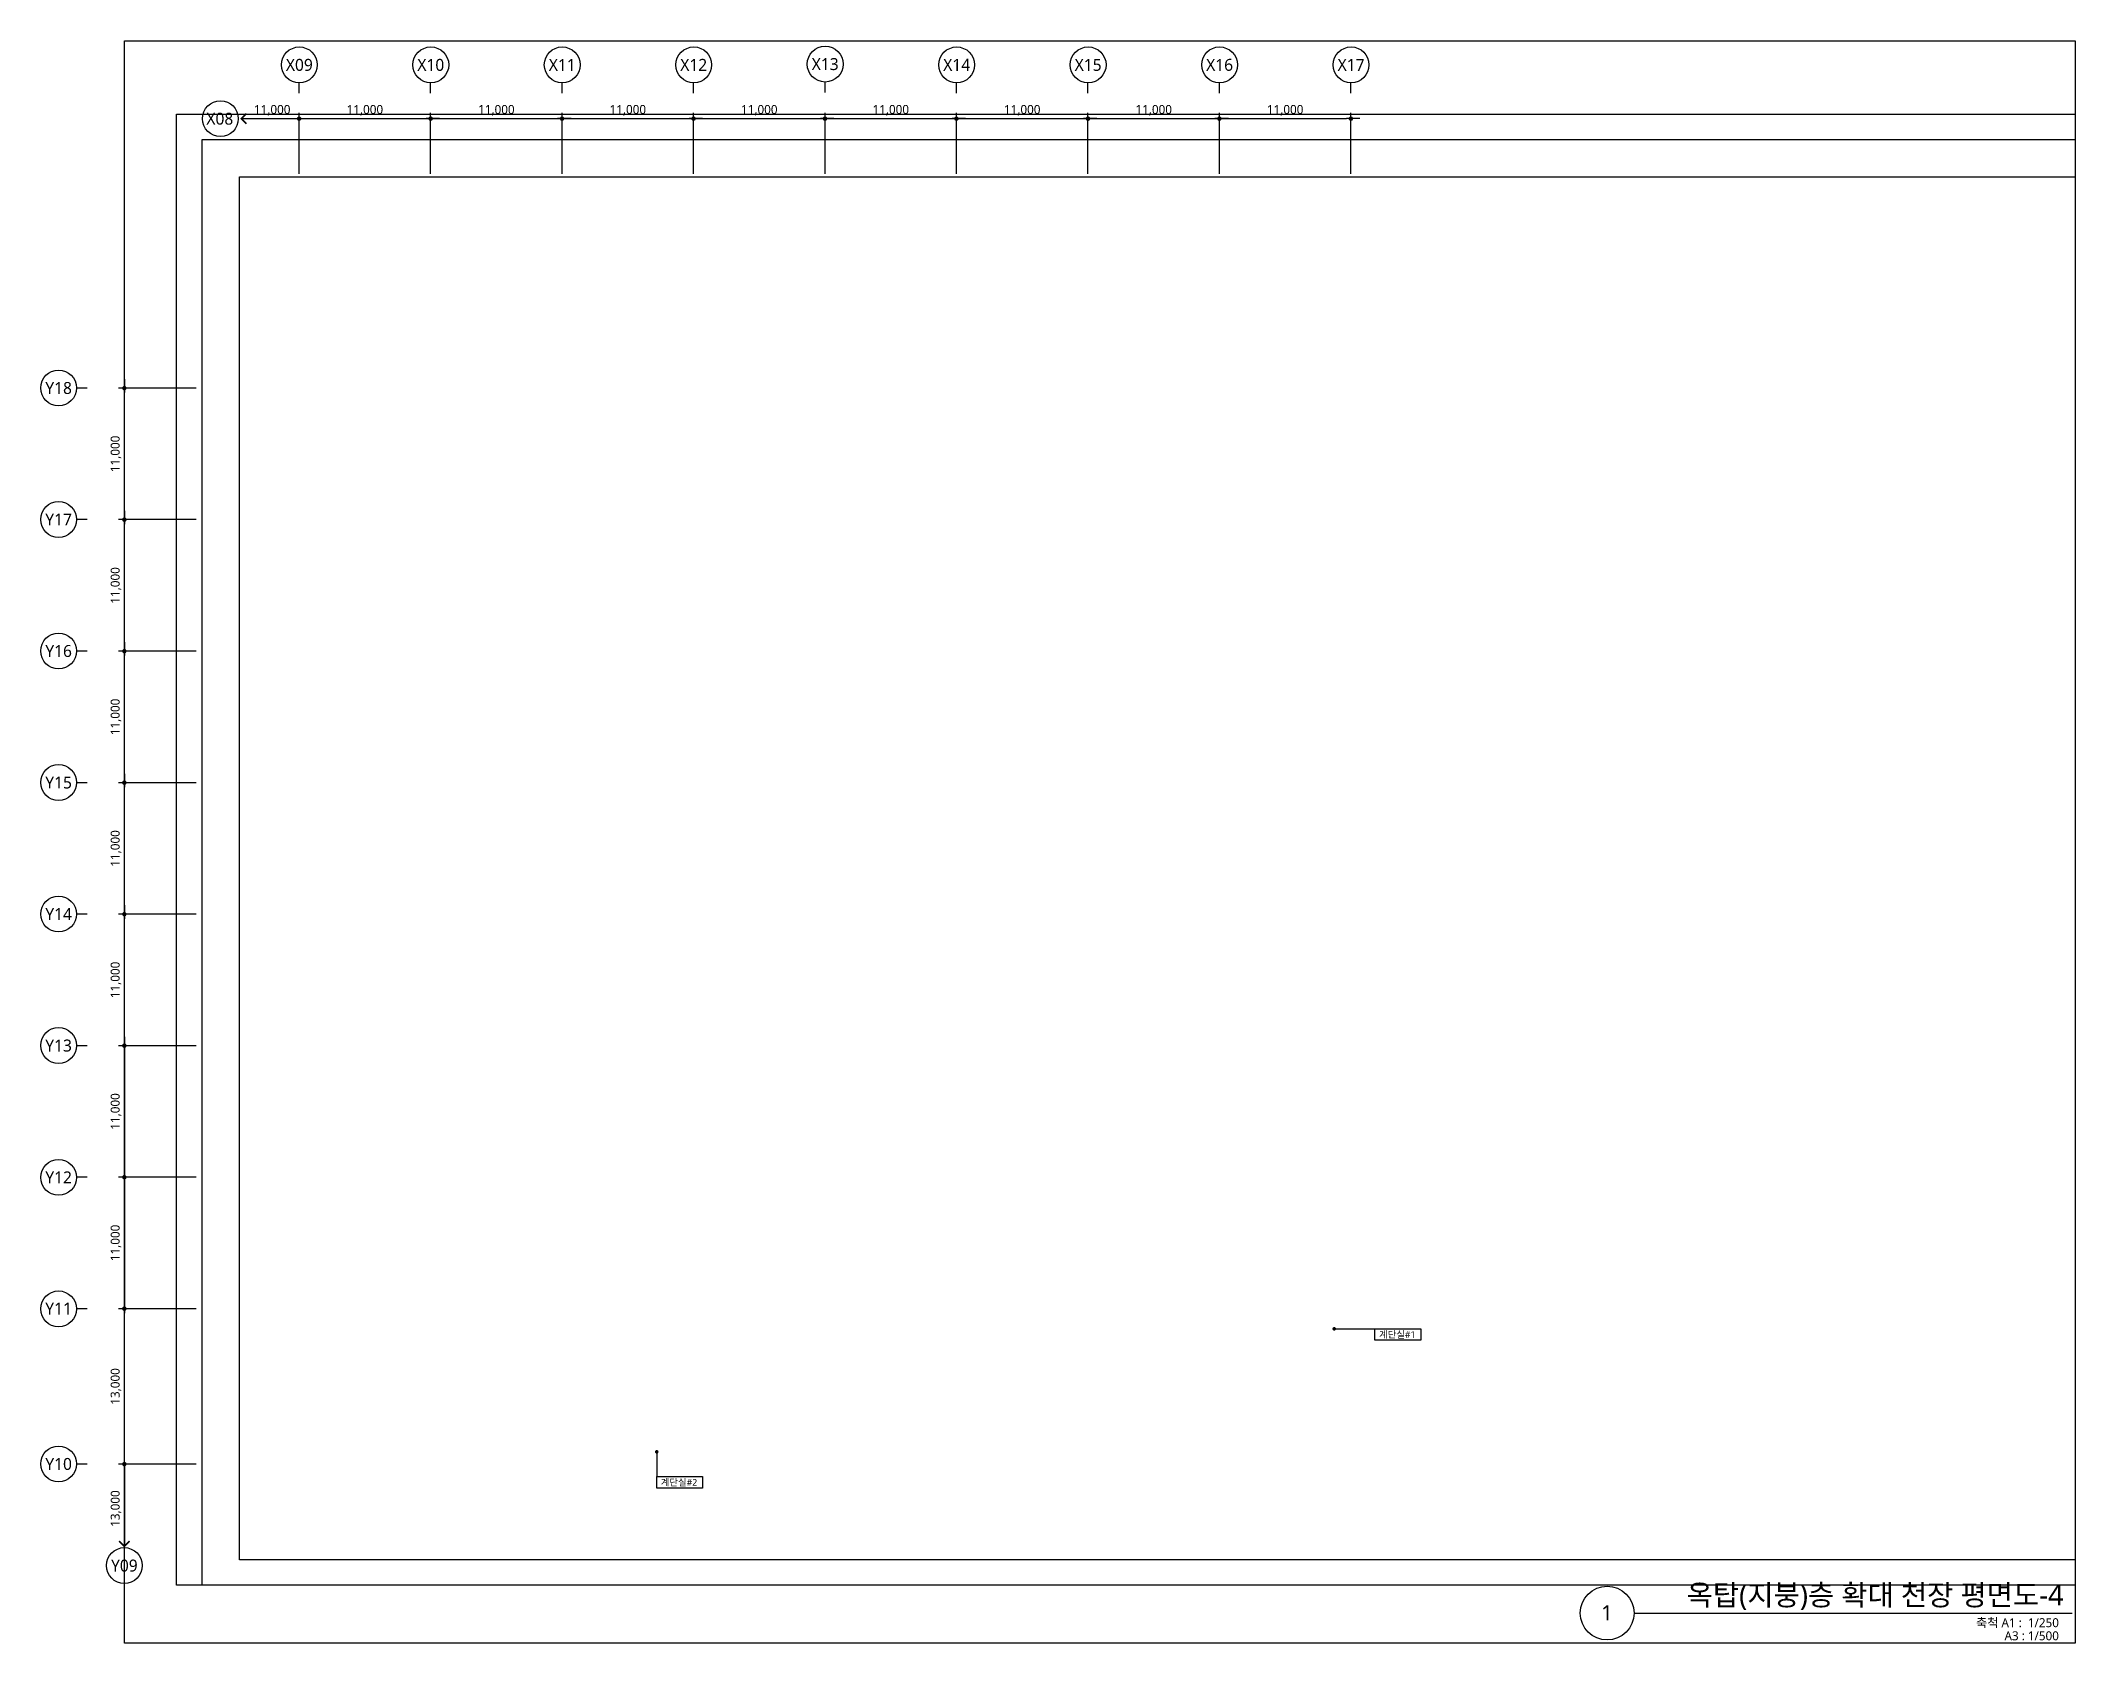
# Model space of a CAD drawing. Header units: millimetres. Extents: x 717452 to 1115512, y -611281 to 2012373.
# Drawn here: x 920452 to 1090690, y 1878325 to 2012373 of the extents above; entities that cross this region are included whole.
import ezdxf
from ezdxf.enums import TextEntityAlignment as Align

# ---------------------------------------------------------------- set-up
doc = ezdxf.new("R2010")
doc.units = ezdxf.units.MM
doc.header["$PDSIZE"] = -10
doc.layers.get('0').update_dxf_attribs({"linetype": 'CONTINUOUS'})
doc.layers.get('DEFPOINTS').update_dxf_attribs({"color": 146, "linetype": 'CONTINUOUS'})
for name, color, linetype, lineweight in [('A-AXIS-BUBL', 7, 'CONTINUOUS', 25), ('A-DIMS', 7, 'CONTINUOUS', 25), ('A-MKXS-LEAD', 7, 'CONTINUOUS', 25), ('A-MKXX-NAME', 3, 'CONTINUOUS', 25), ('A-MKXX-SYMB', 7, 'CONTINUOUS', 25), ('A-XXXX-SYMB', 7, 'CONTINUOUS', 25), ('A-XXXX-TXT1', 3, 'CONTINUOUS', 25), ('A-XXXX-TXT2', 3, 'CONTINUOUS', 25)]:
    doc.layers.add(name, color=color, linetype=linetype, lineweight=lineweight)
doc.styles.add('HY울릉도L', font='H2GTRE.TTF')
doc.styles.add('맑은 고딕', font='malgun.ttf')
doc.styles.add('맑은고딕', font='malgun.ttf')
doc.dimstyles.new('CDIM', dxfattribs={"dimtxt": 3, "dimasz": 1.5, "dimexe": 2, "dimexo": 1, "dimgap": 1, "dimtad": 1, "dimdec": 0, "dimrnd": 0.5, "dimzin": 0, "dimdsep": 32, "dimlunit": 6, "dimtxsty": 'HY울릉도L', "dimblk1": '_CIDOT', "dimblk2": '_CIDOT', "dimsah": 1, "dimcen": 5.5, "dimclrd": 2, "dimclre": 2, "dimclrt": 7, "dimadec": 0, "dimazin": 0, "dimtfac": 1, "dimtdec": 0, "dimtix": 1, "dimtmove": 2, "dimatfit": 1, "dimldrblk": '_CIDOT', "dimfxl": 1, "dimtolj": 1, "dimtzin": 0, "dimlwd": -1, "dimarcsym": 0})

msp = doc.modelspace()

# ---------------------------------------------------------------- texts
at = {"layer": 'A-MKXX-NAME', "style": '맑은고딕'}
for s, p in [('계단실#1', (1033957, 1904149)), ('계단실#2', (973862, 1891789))]:
    msp.add_text(s, height=560, dxfattribs=at).set_placement(p, align=Align.MIDDLE_CENTER)
at = {"layer": 'A-XXXX-TXT1', "style": '맑은 고딕'}
msp.add_text('옥탑(지붕)층 확대 천장 평면도-4', height=1750, dxfattribs=at).set_placement((1089706, 1880967), align=Align.BOTTOM_RIGHT)
msp.add_text('1', height=1250, dxfattribs=at).set_placement((1051493, 1880881), align=Align.MIDDLE)
for s, p in [('축척 A1 :  1/250', (1089317, 1880423)), ('A3 : 1/500', (1089317, 1879329))]:
    msp.add_text(s, height=750, dxfattribs=at).set_placement(p, align=Align.TOP_RIGHT)

# ---------------------------------------------------------------- blocks, each defined once
blk = doc.blocks.new('_CIDOT')
at = {"color": 0, "linetype": 'ByBlock'}
blk.add_line((2, 0), (-1, 0), dxfattribs=at)
at = {"color": 0, "linetype": 'ByBlock', "const_width": 0.5}
blk.add_lwpolyline([(-0.25, 0, 1), (0.25, 0, 1)], format="xyb", close=True, dxfattribs=at)
blk = doc.blocks.new('*D141')
at = {"layer": 'A-DIMS', "lineweight": -2, "transparency": 16777216}
for p, q in [((933452, -24188), (926952, -24188)), ((933452, -37188), (926952, -37188))]:
    blk.add_line(p, q, dxfattribs=at)
at = {"layer": 'A-DIMS', "transparency": 16777216}
blk.add_line((927452, -36813), (927452, -24563), dxfattribs=at)
at = {"layer": 'DEFPOINTS', "color": 0, "transparency": 16777216}
for p in [(927452, -24188), (933702, -24188), (933702, -37188)]:
    blk.add_point(p, dxfattribs=at)
at = {"layer": 'A-DIMS', "transparency": 16777216, "xscale": 375, "yscale": 375, "zscale": 375}
for p, rotation in [((927452, -24188), 90), ((927452, -37188), 270)]:
    blk.add_blockref('_CIDOT', p, dxfattribs=dict(at, rotation=rotation))
at = {"layer": 'A-DIMS', "color": 3, "transparency": 16777216, "insert": (926750, -30688), "char_height": 750, "attachment_point": 5, "rotation": 90, "style": '맑은고딕'}
blk.add_mtext('\\A1;13,000', dxfattribs=at)
blk = doc.blocks.new('*D142')
at = {"layer": 'A-DIMS', "lineweight": -2, "transparency": 16777216}
for p, q in [((933452, 30812), (926952, 30812)), ((933452, 19812), (926952, 19812))]:
    blk.add_line(p, q, dxfattribs=at)
at = {"layer": 'A-DIMS', "transparency": 16777216}
blk.add_line((927452, 20187), (927452, 30437), dxfattribs=at)
at = {"layer": 'DEFPOINTS', "color": 0, "transparency": 16777216}
for p in [(927452, 30812), (933702, 30812), (933702, 19812)]:
    blk.add_point(p, dxfattribs=at)
at = {"layer": 'A-DIMS', "transparency": 16777216, "xscale": 375, "yscale": 375, "zscale": 375}
for p, rotation in [((927452, 30812), 90), ((927452, 19812), 270)]:
    blk.add_blockref('_CIDOT', p, dxfattribs=dict(at, rotation=rotation))
at = {"layer": 'A-DIMS', "color": 3, "transparency": 16777216, "insert": (926750, 25312), "char_height": 750, "attachment_point": 5, "rotation": 90, "style": '맑은고딕'}
blk.add_mtext('\\A1;11,000', dxfattribs=at)
blk = doc.blocks.new('*D143')
at = {"layer": 'A-DIMS', "lineweight": -2, "transparency": 16777216}
for p, q in [((933452, 19812), (926952, 19812)), ((933452, 8812), (926952, 8812))]:
    blk.add_line(p, q, dxfattribs=at)
at = {"layer": 'A-DIMS', "transparency": 16777216}
blk.add_line((927452, 9187), (927452, 19437), dxfattribs=at)
at = {"layer": 'DEFPOINTS', "color": 0, "transparency": 16777216}
for p in [(927452, 19812), (933702, 19812), (933702, 8812)]:
    blk.add_point(p, dxfattribs=at)
at = {"layer": 'A-DIMS', "transparency": 16777216, "xscale": 375, "yscale": 375, "zscale": 375}
for p, rotation in [((927452, 19812), 90), ((927452, 8812), 270)]:
    blk.add_blockref('_CIDOT', p, dxfattribs=dict(at, rotation=rotation))
at = {"layer": 'A-DIMS', "color": 3, "transparency": 16777216, "insert": (926750, 14312), "char_height": 750, "attachment_point": 5, "rotation": 90, "style": '맑은고딕'}
blk.add_mtext('\\A1;11,000', dxfattribs=at)
blk = doc.blocks.new('*D144')
at = {"layer": 'A-DIMS', "lineweight": -2, "transparency": 16777216}
for p, q in [((933452, 8812), (926952, 8812)), ((933452, -2188), (926952, -2188))]:
    blk.add_line(p, q, dxfattribs=at)
at = {"layer": 'A-DIMS', "transparency": 16777216}
blk.add_line((927452, -1813), (927452, 8437), dxfattribs=at)
at = {"layer": 'DEFPOINTS', "color": 0, "transparency": 16777216}
for p in [(927452, 8812), (933702, 8812), (933702, -2188)]:
    blk.add_point(p, dxfattribs=at)
at = {"layer": 'A-DIMS', "transparency": 16777216, "xscale": 375, "yscale": 375, "zscale": 375}
for p, rotation in [((927452, 8812), 90), ((927452, -2188), 270)]:
    blk.add_blockref('_CIDOT', p, dxfattribs=dict(at, rotation=rotation))
at = {"layer": 'A-DIMS', "color": 3, "transparency": 16777216, "insert": (926750, 3312), "char_height": 750, "attachment_point": 5, "rotation": 90, "style": '맑은고딕'}
blk.add_mtext('\\A1;11,000', dxfattribs=at)
blk = doc.blocks.new('*D145')
at = {"layer": 'A-DIMS', "lineweight": -2, "transparency": 16777216}
for p, q in [((933452, -13188), (926952, -13188)), ((933452, -24188), (926952, -24188))]:
    blk.add_line(p, q, dxfattribs=at)
at = {"layer": 'A-DIMS', "transparency": 16777216}
blk.add_line((927452, -13563), (927452, -23813), dxfattribs=at)
at = {"layer": 'DEFPOINTS', "color": 0, "transparency": 16777216}
for p in [(933702, -13188), (927452, -24188), (933702, -24188)]:
    blk.add_point(p, dxfattribs=at)
at = {"layer": 'A-DIMS', "transparency": 16777216, "xscale": 375, "yscale": 375, "zscale": 375}
for p, rotation in [((927452, -13188), 90), ((927452, -24188), 270)]:
    blk.add_blockref('_CIDOT', p, dxfattribs=dict(at, rotation=rotation))
at = {"layer": 'A-DIMS', "color": 3, "transparency": 16777216, "insert": (926750, -18688), "char_height": 750, "attachment_point": 5, "rotation": 90, "style": '맑은고딕'}
blk.add_mtext('\\A1;11,000', dxfattribs=at)
blk = doc.blocks.new('*D146')
at = {"layer": 'A-DIMS', "lineweight": -2, "transparency": 16777216}
for p, q in [((933452, -2188), (926952, -2188)), ((933452, -13188), (926952, -13188))]:
    blk.add_line(p, q, dxfattribs=at)
at = {"layer": 'A-DIMS', "transparency": 16777216}
blk.add_line((927452, -2563), (927452, -12813), dxfattribs=at)
at = {"layer": 'DEFPOINTS', "color": 0, "transparency": 16777216}
for p in [(933702, -2188), (927452, -13188), (933702, -13188)]:
    blk.add_point(p, dxfattribs=at)
at = {"layer": 'A-DIMS', "transparency": 16777216, "xscale": 375, "yscale": 375, "zscale": 375}
for p, rotation in [((927452, -2188), 90), ((927452, -13188), 270)]:
    blk.add_blockref('_CIDOT', p, dxfattribs=dict(at, rotation=rotation))
at = {"layer": 'A-DIMS', "color": 3, "transparency": 16777216, "insert": (926750, -7688), "char_height": 750, "attachment_point": 5, "rotation": 90, "style": '맑은고딕'}
blk.add_mtext('\\A1;11,000', dxfattribs=at)
blk = doc.blocks.new('*D139')
at = {"layer": 'A-DIMS', "lineweight": -2, "transparency": 16777216}
for p, q in [((933452, 41812), (926952, 41812)), ((933452, 30812), (926952, 30812))]:
    blk.add_line(p, q, dxfattribs=at)
at = {"layer": 'A-DIMS', "transparency": 16777216}
blk.add_line((927452, 31187), (927452, 41437), dxfattribs=at)
at = {"layer": 'DEFPOINTS', "color": 0, "transparency": 16777216}
for p in [(927452, 41812), (933702, 41812), (933702, 30812)]:
    blk.add_point(p, dxfattribs=at)
at = {"layer": 'A-DIMS', "transparency": 16777216, "xscale": 375, "yscale": 375, "zscale": 375}
for p, rotation in [((927452, 41812), 90), ((927452, 30812), 270)]:
    blk.add_blockref('_CIDOT', p, dxfattribs=dict(at, rotation=rotation))
at = {"layer": 'A-DIMS', "color": 3, "transparency": 16777216, "insert": (926750, 36312), "char_height": 750, "attachment_point": 5, "rotation": 90, "style": '맑은고딕'}
blk.add_mtext('\\A1;11,000', dxfattribs=at)
blk = doc.blocks.new('*D140')
at = {"layer": 'A-DIMS', "lineweight": -2, "transparency": 16777216}
for p, q in [((933452, 52812), (926952, 52812)), ((933452, 41812), (926952, 41812))]:
    blk.add_line(p, q, dxfattribs=at)
at = {"layer": 'A-DIMS', "transparency": 16777216}
blk.add_line((927452, 42187), (927452, 52437), dxfattribs=at)
at = {"layer": 'DEFPOINTS', "color": 0, "transparency": 16777216}
for p in [(927452, 52812), (933702, 52812), (933702, 41812)]:
    blk.add_point(p, dxfattribs=at)
at = {"layer": 'A-DIMS', "transparency": 16777216, "xscale": 375, "yscale": 375, "zscale": 375}
for p, rotation in [((927452, 52812), 90), ((927452, 41812), 270)]:
    blk.add_blockref('_CIDOT', p, dxfattribs=dict(at, rotation=rotation))
at = {"layer": 'A-DIMS', "color": 3, "transparency": 16777216, "insert": (926750, 47312), "char_height": 750, "attachment_point": 5, "rotation": 90, "style": '맑은고딕'}
blk.add_mtext('\\A1;11,000', dxfattribs=at)
blk = doc.blocks.new('*D159')
at = {"layer": 'A-DIMS', "lineweight": -2, "transparency": 16777216}
for p, q in [((1019077, 70737), (1019077, 75853)), ((1030077, 70737), (1030077, 75853))]:
    blk.add_line(p, q, dxfattribs=at)
at = {"layer": 'A-DIMS', "transparency": 16777216}
blk.add_line((1019452, 75353), (1029702, 75353), dxfattribs=at)
at = {"layer": 'DEFPOINTS', "color": 0, "transparency": 16777216}
for p in [(1030077, 75353), (1019077, 70487), (1030077, 70487)]:
    blk.add_point(p, dxfattribs=at)
at = {"layer": 'A-DIMS', "transparency": 16777216, "xscale": 375, "yscale": 375, "zscale": 375, "rotation": 180}
blk.add_blockref('_CIDOT', (1019077, 75353), dxfattribs=at)
at = {"layer": 'A-DIMS', "transparency": 16777216, "xscale": 375, "yscale": 375, "zscale": 375}
blk.add_blockref('_CIDOT', (1030077, 75353), dxfattribs=at)
at = {"layer": 'A-DIMS', "color": 3, "transparency": 16777216, "insert": (1024577, 76055), "char_height": 750, "attachment_point": 5, "style": '맑은고딕'}
blk.add_mtext('\\A1;11,000', dxfattribs=at)
blk = doc.blocks.new('*D160')
at = {"layer": 'A-DIMS', "lineweight": -2, "transparency": 16777216}
for p, q in [((1008077, 70737), (1008077, 75853)), ((1019077, 70737), (1019077, 75853))]:
    blk.add_line(p, q, dxfattribs=at)
at = {"layer": 'A-DIMS', "transparency": 16777216}
blk.add_line((1008452, 75353), (1018702, 75353), dxfattribs=at)
at = {"layer": 'DEFPOINTS', "color": 0, "transparency": 16777216}
for p in [(1019077, 75353), (1008077, 70487), (1019077, 70487)]:
    blk.add_point(p, dxfattribs=at)
at = {"layer": 'A-DIMS', "transparency": 16777216, "xscale": 375, "yscale": 375, "zscale": 375, "rotation": 180}
blk.add_blockref('_CIDOT', (1008077, 75353), dxfattribs=at)
at = {"layer": 'A-DIMS', "transparency": 16777216, "xscale": 375, "yscale": 375, "zscale": 375}
blk.add_blockref('_CIDOT', (1019077, 75353), dxfattribs=at)
at = {"layer": 'A-DIMS', "color": 3, "transparency": 16777216, "insert": (1013577, 76055), "char_height": 750, "attachment_point": 5, "style": '맑은고딕'}
blk.add_mtext('\\A1;11,000', dxfattribs=at)
blk = doc.blocks.new('*D161')
at = {"layer": 'A-DIMS', "lineweight": -2, "transparency": 16777216}
for p, q in [((997077, 70737), (997077, 75853)), ((1008077, 70737), (1008077, 75853))]:
    blk.add_line(p, q, dxfattribs=at)
at = {"layer": 'A-DIMS', "transparency": 16777216}
blk.add_line((997452, 75353), (1007702, 75353), dxfattribs=at)
at = {"layer": 'DEFPOINTS', "color": 0, "transparency": 16777216}
for p in [(1008077, 75353), (997077, 70487), (1008077, 70487)]:
    blk.add_point(p, dxfattribs=at)
at = {"layer": 'A-DIMS', "transparency": 16777216, "xscale": 375, "yscale": 375, "zscale": 375, "rotation": 180}
blk.add_blockref('_CIDOT', (997077, 75353), dxfattribs=at)
at = {"layer": 'A-DIMS', "transparency": 16777216, "xscale": 375, "yscale": 375, "zscale": 375}
blk.add_blockref('_CIDOT', (1008077, 75353), dxfattribs=at)
at = {"layer": 'A-DIMS', "color": 3, "transparency": 16777216, "insert": (1002577, 76055), "char_height": 750, "attachment_point": 5, "style": '맑은고딕'}
blk.add_mtext('\\A1;11,000', dxfattribs=at)
blk = doc.blocks.new('*D162')
at = {"layer": 'A-DIMS', "lineweight": -2, "transparency": 16777216}
for p, q in [((986077, 70737), (986077, 75853)), ((997077, 70737), (997077, 75853))]:
    blk.add_line(p, q, dxfattribs=at)
at = {"layer": 'A-DIMS', "transparency": 16777216}
blk.add_line((986452, 75353), (996702, 75353), dxfattribs=at)
at = {"layer": 'DEFPOINTS', "color": 0, "transparency": 16777216}
for p in [(997077, 75353), (986077, 70487), (997077, 70487)]:
    blk.add_point(p, dxfattribs=at)
at = {"layer": 'A-DIMS', "transparency": 16777216, "xscale": 375, "yscale": 375, "zscale": 375, "rotation": 180}
blk.add_blockref('_CIDOT', (986077, 75353), dxfattribs=at)
at = {"layer": 'A-DIMS', "transparency": 16777216, "xscale": 375, "yscale": 375, "zscale": 375}
blk.add_blockref('_CIDOT', (997077, 75353), dxfattribs=at)
at = {"layer": 'A-DIMS', "color": 3, "transparency": 16777216, "insert": (991577, 76055), "char_height": 750, "attachment_point": 5, "style": '맑은고딕'}
blk.add_mtext('\\A1;11,000', dxfattribs=at)
blk = doc.blocks.new('*D155')
at = {"layer": 'A-DIMS', "lineweight": -2, "transparency": 16777216}
for p, q in [((975077, 70737), (975077, 75853)), ((986077, 70737), (986077, 75853))]:
    blk.add_line(p, q, dxfattribs=at)
at = {"layer": 'A-DIMS', "transparency": 16777216}
blk.add_line((975452, 75353), (985702, 75353), dxfattribs=at)
at = {"layer": 'DEFPOINTS', "color": 0, "transparency": 16777216}
for p in [(986077, 75353), (975077, 70487), (986077, 70487)]:
    blk.add_point(p, dxfattribs=at)
at = {"layer": 'A-DIMS', "transparency": 16777216, "xscale": 375, "yscale": 375, "zscale": 375, "rotation": 180}
blk.add_blockref('_CIDOT', (975077, 75353), dxfattribs=at)
at = {"layer": 'A-DIMS', "transparency": 16777216, "xscale": 375, "yscale": 375, "zscale": 375}
blk.add_blockref('_CIDOT', (986077, 75353), dxfattribs=at)
at = {"layer": 'A-DIMS', "color": 3, "transparency": 16777216, "insert": (980577, 76055), "char_height": 750, "attachment_point": 5, "style": '맑은고딕'}
blk.add_mtext('\\A1;11,000', dxfattribs=at)
blk = doc.blocks.new('*D156')
at = {"layer": 'A-DIMS', "lineweight": -2, "transparency": 16777216}
for p, q in [((964077, 70737), (964077, 75853)), ((975077, 70737), (975077, 75853))]:
    blk.add_line(p, q, dxfattribs=at)
at = {"layer": 'A-DIMS', "transparency": 16777216}
blk.add_line((964452, 75353), (974702, 75353), dxfattribs=at)
at = {"layer": 'DEFPOINTS', "color": 0, "transparency": 16777216}
for p in [(975077, 75353), (964077, 70487), (975077, 70487)]:
    blk.add_point(p, dxfattribs=at)
at = {"layer": 'A-DIMS', "transparency": 16777216, "xscale": 375, "yscale": 375, "zscale": 375, "rotation": 180}
blk.add_blockref('_CIDOT', (964077, 75353), dxfattribs=at)
at = {"layer": 'A-DIMS', "transparency": 16777216, "xscale": 375, "yscale": 375, "zscale": 375}
blk.add_blockref('_CIDOT', (975077, 75353), dxfattribs=at)
at = {"layer": 'A-DIMS', "color": 3, "transparency": 16777216, "insert": (969577, 76055), "char_height": 750, "attachment_point": 5, "style": '맑은고딕'}
blk.add_mtext('\\A1;11,000', dxfattribs=at)
blk = doc.blocks.new('*D157')
at = {"layer": 'A-DIMS', "lineweight": -2, "transparency": 16777216}
for p, q in [((953077, 70737), (953077, 75853)), ((964077, 70737), (964077, 75853))]:
    blk.add_line(p, q, dxfattribs=at)
at = {"layer": 'A-DIMS', "transparency": 16777216}
blk.add_line((953452, 75353), (963702, 75353), dxfattribs=at)
at = {"layer": 'DEFPOINTS', "color": 0, "transparency": 16777216}
for p in [(964077, 75353), (953077, 70487), (964077, 70487)]:
    blk.add_point(p, dxfattribs=at)
at = {"layer": 'A-DIMS', "transparency": 16777216, "xscale": 375, "yscale": 375, "zscale": 375, "rotation": 180}
blk.add_blockref('_CIDOT', (953077, 75353), dxfattribs=at)
at = {"layer": 'A-DIMS', "transparency": 16777216, "xscale": 375, "yscale": 375, "zscale": 375}
blk.add_blockref('_CIDOT', (964077, 75353), dxfattribs=at)
at = {"layer": 'A-DIMS', "color": 3, "transparency": 16777216, "insert": (958577, 76055), "char_height": 750, "attachment_point": 5, "style": '맑은고딕'}
blk.add_mtext('\\A1;11,000', dxfattribs=at)
blk = doc.blocks.new('*D158')
at = {"layer": 'A-DIMS', "lineweight": -2, "transparency": 16777216}
for p, q in [((942077, 70737), (942077, 75853)), ((953077, 70737), (953077, 75853))]:
    blk.add_line(p, q, dxfattribs=at)
at = {"layer": 'A-DIMS', "transparency": 16777216}
blk.add_line((942452, 75353), (952702, 75353), dxfattribs=at)
at = {"layer": 'DEFPOINTS', "color": 0, "transparency": 16777216}
for p in [(953077, 75353), (942077, 70487), (953077, 70487)]:
    blk.add_point(p, dxfattribs=at)
at = {"layer": 'A-DIMS', "transparency": 16777216, "xscale": 375, "yscale": 375, "zscale": 375, "rotation": 180}
blk.add_blockref('_CIDOT', (942077, 75353), dxfattribs=at)
at = {"layer": 'A-DIMS', "transparency": 16777216, "xscale": 375, "yscale": 375, "zscale": 375}
blk.add_blockref('_CIDOT', (953077, 75353), dxfattribs=at)
at = {"layer": 'A-DIMS', "color": 3, "transparency": 16777216, "insert": (947577, 76055), "char_height": 750, "attachment_point": 5, "style": '맑은고딕'}
blk.add_mtext('\\A1;11,000', dxfattribs=at)
blk = doc.blocks.new('Dim250-4')
at = {"const_width": 125}
for points in [[(27518, 135181.2), (27091.1, 134754.3), (27518, 134327.4)], [(16859.5, 15779.3), (17301.4, 15337.4), (17743.4, 15779.3)]]:
    blk.add_lwpolyline(points, dxfattribs=at)
at = {"layer": 'A-AXIS-BUBL', "ltscale": 0.2}
for p, q in [((31926.4, 136879.3), (31926.4, 137754.4)), ((42926.4, 136879.3), (42926.4, 137754.4)), ((42926.4, 136879.3), (42926.4, 137754.4)), ((53926.4, 136879.3), (53926.4, 137754.4)), ((64926.4, 136879.3), (64926.4, 137754.4)), ((75926.4, 136945.4), (75926.4, 137820.5)), ((86925.6, 136879.3), (86925.6, 137754.4)), ((97926.4, 136879.3), (97926.4, 137754.4)), ((108926.4, 136879.3), (108926.4, 137754.4)), ((119926.4, 136879.3), (119926.4, 137754.4)), ((14176.4, 112213.1), (13301.3, 112213.1)), ((14176.4, 101213.1), (13301.3, 101213.1)), ((14176.4, 90213.1), (13301.3, 90213.1)), ((14176.4, 79213.1), (13301.3, 79213.1)), ((14176.4, 68213.1), (13301.3, 68213.1)), ((14176.4, 57213.1), (13301.3, 57213.1)), ((14176.4, 46213.1), (13301.3, 46213.1)), ((14176.4, 35213.1), (13301.3, 35213.1)), ((14176.4, 22213.1), (13301.3, 22213.1))]:
    blk.add_line(p, q, dxfattribs=at)
for centre in [(31941.1, 139254.3), (42941.1, 139254.3), (42941.1, 139254.3), (53941.1, 139254.3), (64941.1, 139254.3), (75941.1, 139320.4), (86940.3, 139254.3), (97941.1, 139254.3), (108941.1, 139254.3), (119941.1, 139254.3), (11801.4, 112227.8), (11801.4, 101227.8), (11801.4, 90227.8), (11801.4, 79227.8), (11801.4, 68227.8), (11801.4, 57227.8), (11801.4, 46198.4), (11801.4, 35198.4), (11801.4, 22227.8), (17301.4, 13729.1)]:
    blk.add_circle(centre, 1500, dxfattribs=at)
at = {"layer": 'A-DIMS'}
for p, q in [((31926.4, 134754.3), (27091.1, 134754.3)), ((17301.4, 22213.1), (17301.4, 15337.4))]:
    blk.add_line(p, q, dxfattribs=at)
at = {"layer": 'A-XXXX-SYMB'}
blk.add_circle((25336.9, 134754.3), 1500, dxfattribs=at)
at = {"layer": 'A-DIMS', "color": 3, "insert": (29672.4, 135456.7), "char_height": 750, "attachment_point": 5, "style": '맑은고딕'}
blk.add_mtext('\\A1;11,000', dxfattribs=at)
at = {"layer": 'A-DIMS', "color": 3, "insert": (16601, 18496.9), "char_height": 750, "attachment_point": 5, "rotation": 90, "style": '맑은고딕'}
blk.add_mtext('\\A1;13,000', dxfattribs=at)
at = {"layer": 'A-XXXX-TXT2', "ltscale": 0.2, "style": '맑은고딕'}
for s, p in [('X09', (31941.1, 139254.3)), ('X10', (42941.1, 139254.3)), ('X11', (53941.1, 139254.3)), ('X12', (64941.1, 139254.3)), ('X13', (75941.1, 139320.4)), ('X14', (86940.3, 139254.3)), ('X15', (97941.1, 139254.3)), ('X16', (108941.1, 139254.3)), ('X17', (119941.1, 139254.3)), ('X08', (25288.7, 134754.3)), ('Y18', (11801.4, 112227.8)), ('Y17', (11801.4, 101227.8)), ('Y16', (11801.4, 90227.8)), ('Y15', (11801.4, 79227.8)), ('Y14', (11801.4, 68227.8)), ('Y13', (11801.4, 57227.8)), ('Y12', (11801.4, 46199.1)), ('Y11', (11801.4, 35227.8)), ('Y10', (11801.4, 22227.8)), ('Y09', (17301.4, 13729.7))]:
    blk.add_text(s, height=1000, dxfattribs=at).set_placement(p, align=Align.MIDDLE_CENTER)
at = {"layer": 'A-DIMS'}
for p1, p2, distance, picture, middle in [((31926.4, 129888.1), (42926.4, 129888.1), 4866.2, '*D158', (37426.4, 135456.7)), ((42926.4, 129888.1), (53926.4, 129888.1), 4866.2, '*D157', (48426.4, 135456.7)), ((53926.4, 129888.1), (64926.4, 129888.1), 4866.2, '*D156', (59426.4, 135456.7)), ((64926.4, 129888.1), (75926.4, 129888.1), 4866.2, '*D155', (70426.4, 135456.7)), ((75926.4, 129888.1), (86926.4, 129888.1), 4866.2, '*D162', (81426.4, 135456.7)), ((86926.4, 129888.1), (97926.4, 129888.1), 4866.2, '*D161', (92426.4, 135456.7)), ((97926.4, 129888.1), (108926.4, 129888.1), 4866.2, '*D160', (103426.4, 135456.7)), ((108926.4, 129888.1), (119926.4, 129888.1), 4866.2, '*D159', (114426.4, 135456.7)), ((23551.4, 101213.1), (23551.4, 112213.1), 6250, '*D140', (16599, 106713.1)), ((23551.4, 90213.1), (23551.4, 101213.1), 6250, '*D139', (16599, 95713.1)), ((23551.4, 79213.1), (23551.4, 90213.1), 6250, '*D142', (16599, 84713.1)), ((23551.4, 68213.1), (23551.4, 79213.1), 6250, '*D143', (16599, 73713.1)), ((23551.4, 57213.1), (23551.4, 68213.1), 6250, '*D144', (16599, 62713.1)), ((23551.4, 57213.1), (23551.4, 46213.1), -6250, '*D146', (16599, 51713.1)), ((23551.4, 46213.1), (23551.4, 35213.1), -6250, '*D145', (16599, 40713.1)), ((23551.4, 22213.1), (23551.4, 35213.1), 6250, '*D141', (16599, 28713.1))]:
    dim = blk.add_aligned_dim(p1=p1, p2=p2, distance=distance, dimstyle='CDIM', override={"dimscale": 250, "dimtxsty": '맑은고딕', "dimclrd": 256, "dimclre": 256, "dimclrt": 3}, dxfattribs=at)
    dim.commit()
    dim.dimension.update_dxf_attribs({"geometry": picture, "text_midpoint": middle, "insert": (-910150.9, 59401.6)})

# ---------------------------------------------------------------- linework, layer by layer
at = {"layer": 'A-MKXS-LEAD'}
for p, q in [((1028685, 1904629), (1032091, 1904629)), ((971996, 1894341), (971996, 1892269))]:
    msp.add_line(p, q, dxfattribs=at)
at = {"layer": 'A-MKXS-LEAD', "const_width": 150}
for points in [[(1028685, 1904704, 1), (1028685, 1904554, 1)], [(972071, 1894341, 1), (971921, 1894341, 1)]]:
    msp.add_lwpolyline(points, format="xyb", close=True, dxfattribs=at)
at = {"layer": 'A-MKXX-SYMB'}
for points in [[(1035931, 1903669), (1032091, 1903669), (1032091, 1904629), (1035931, 1904629)], [(975836, 1891309), (971996, 1891309), (971996, 1892269), (975836, 1892269)]]:
    msp.add_lwpolyline(points, close=True, dxfattribs=at)
at = {"layer": 'A-XXXX-SYMB'}
msp.add_line((1053771, 1880854), (1090421, 1880854), dxfattribs=at)
msp.add_circle((1051521, 1880854), 2250, dxfattribs=at)
at = {"layer": 'DEFPOINTS'}
for points in [[(927452, 2012373), (1090690, 2012373), (1090690, 1878325), (927452, 1878325)], [(931827, 2006237), (1090690, 2006237), (1090690, 1883187), (931827, 1883187)], [(933952, 2004112), (1090690, 2004112), (1090690, 1883187), (933952, 1883187)], [(937077, 2000987), (1090690, 2000987), (1090690, 1885312), (937077, 1885312)]]:
    msp.add_lwpolyline(points, close=True, dxfattribs=at)

# ---------------------------------------------------------------- block references
at = {"layer": 'A-DIMS'}
msp.add_blockref('Dim250-4', (910151, 1871098), dxfattribs=at)

msp.set_redraw_order([(e.dxf.handle, doc.entitydb.next_handle()) for e in msp.query("TEXT MTEXT ATTDEF DIMENSION ARC_DIMENSION")])  # texts and dimensions are drawn at this point

doc.saveas('drawing.dxf')
